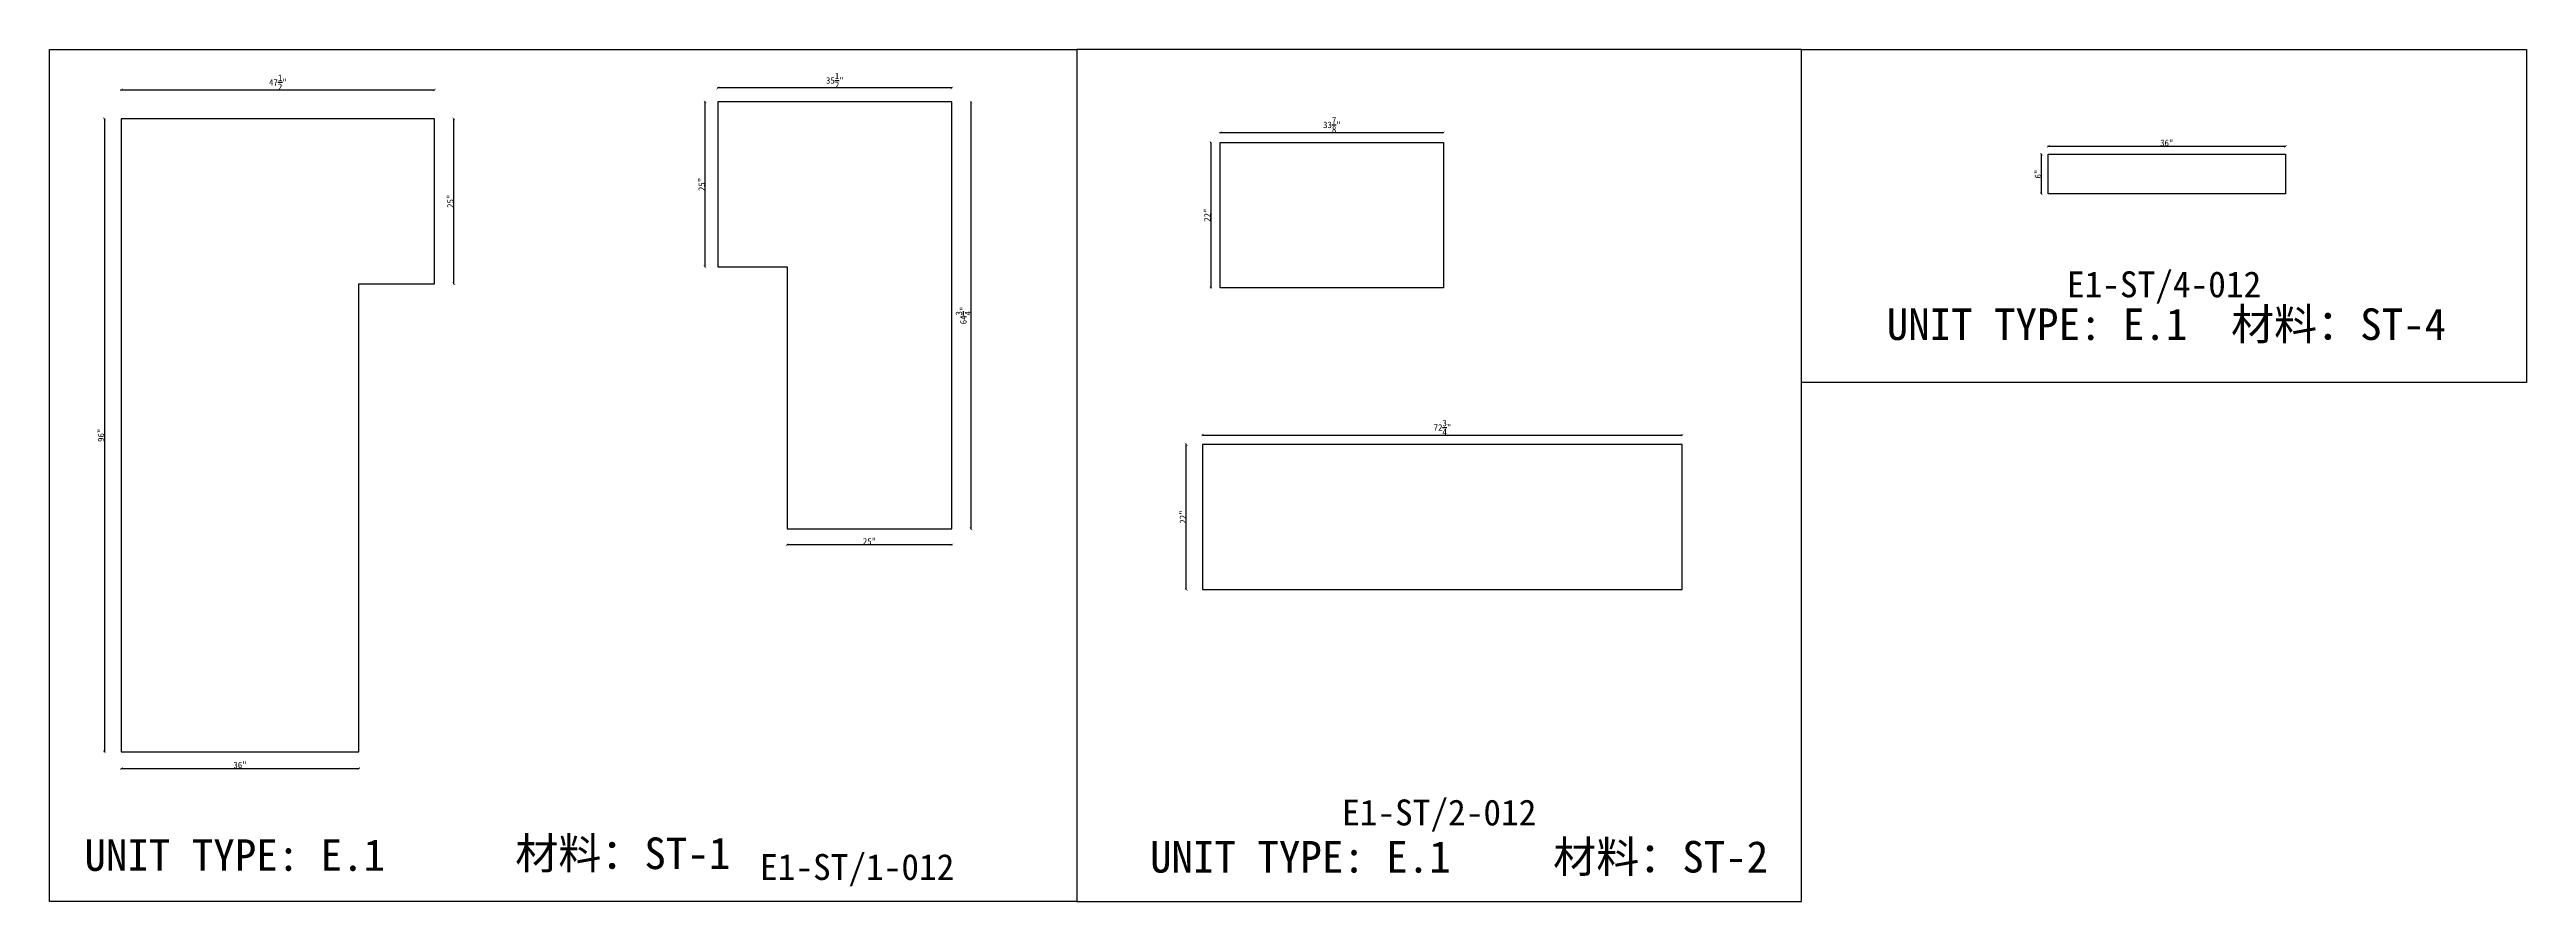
# Model space of a CAD drawing. Header units: millimetres. Extents: x -46966 to 138077, y -48408 to 2116.
# Drawn here: x 102126 to 111667, y -27741 to -24459 of the extents above; entities that cross this region are included whole.
import ezdxf
from ezdxf.enums import TextEntityAlignment as Align

# ---------------------------------------------------------------- set-up
doc = ezdxf.new("R2010")
doc.units = ezdxf.units.MM
doc.layers.add('PART_NUMBER', color=3, linetype='Continuous')
doc.styles.add('样式 1', font='')
doc.styles.get('样式 1').set_extended_font_data('NSimSun')
doc.dimstyles.new('副本 ISO-25', dxfattribs={"dimtxt": 25, "dimasz": 10, "dimexe": 1.5, "dimexo": 0.5, "dimtad": 1, "dimlfac": 0.03937, "dimlunit": 5, "dimtxsty": '样式 1', "dimblk": 'ARCHTICK', "dimcen": 2.5, "dimclrd": 256, "dimclrt": 1, "dimazin": 3, "dimtfac": 1, "dimtmove": 0, "dimatfit": 3, "dimfxlon": 1})

msp = doc.modelspace()

# ---------------------------------------------------------------- texts
at = {"style": '样式 1'}
for s, p in [('UNIT TYPE: E.1', (109202.355, -25577.48)), ('材料：ST-4', (110528.636, -25577.48)), ('材料：ST-1', (103919.716, -27615.853)), ('UNIT TYPE: E.1', (102260.429, -27622.509)), ('UNIT TYPE: E.1', (106364.839, -27629.286)), ('材料：ST-2', (107917.564, -27629.286))]:
    msp.add_text(s, height=121.5865, dxfattribs=at).set_placement(p)
at = {"layer": 'PART_NUMBER', "color": 3, "style": '样式 1'}
for s, p in [('E1-ST/4-012', (110270.737, -25363.154)), ('E1-ST/2-012', (107478.863, -27397.812)), ('E1-ST/1-012', (105236.981, -27607.812))]:
    msp.add_text(s, height=100, dxfattribs=at).set_placement(p, align=Align.MIDDLE_CENTER)

# ---------------------------------------------------------------- blocks, each defined once
blk = doc.blocks.new('_ArchTick')
at = {"color": 0, "linetype": 'ByBlock', "const_width": 0.15}
blk.add_lwpolyline([(-0.5, -0.5), (0.5, 0.5)], dxfattribs=at)
blk = doc.blocks.new('*D1744')
at = {"color": 0, "lineweight": -2, "transparency": 16777216}
for p, q in [((104700, -24607.7), (104700, -24605.2)), ((105601.7, -24607.7), (105601.7, -24605.2))]:
    blk.add_line(p, q, dxfattribs=at)
at = {"lineweight": -2, "transparency": 16777216}
blk.add_line((105601.7, -24606.7), (104700, -24606.7), dxfattribs=at)
at = {"layer": 'Defpoints', "color": 0, "transparency": 16777216}
for p in [(104700, -24606.7), (104700, -24660.7), (105601.7, -24660.7)]:
    blk.add_point(p, dxfattribs=at)
at = {"lineweight": -2, "transparency": 16777216, "xscale": 10, "yscale": 10, "zscale": 10, "rotation": 180}
blk.add_blockref('_ArchTick', (104700, -24606.7), dxfattribs=at)
at = {"lineweight": -2, "transparency": 16777216, "xscale": 10, "yscale": 10, "zscale": 10}
blk.add_blockref('_ArchTick', (105601.7, -24606.7), dxfattribs=at)
at = {"color": 1, "transparency": 16777216, "insert": (105150.8, -24577.7), "char_height": 25, "attachment_point": 5, "style": '样式 1'}
blk.add_mtext('\\A1;35{\\H1x;\\S1/2;}"', dxfattribs=at)
blk = doc.blocks.new('*D1745')
at = {"color": 0, "lineweight": -2, "transparency": 16777216}
for p, q in [((105674.1, -24660.7), (105676.6, -24660.7)), ((105674.1, -26305.3), (105676.6, -26305.3))]:
    blk.add_line(p, q, dxfattribs=at)
at = {"lineweight": -2, "transparency": 16777216}
blk.add_line((105675.1, -24660.7), (105675.1, -26305.3), dxfattribs=at)
at = {"layer": 'Defpoints', "color": 0, "transparency": 16777216}
for p in [(105601.7, -24660.7), (105601.7, -26305.3), (105675.1, -26305.3)]:
    blk.add_point(p, dxfattribs=at)
at = {"lineweight": -2, "transparency": 16777216, "xscale": 10, "yscale": 10, "zscale": 10}
for p, rotation in [((105675.1, -24660.7), 90), ((105675.1, -26305.3), 270)]:
    blk.add_blockref('_ArchTick', p, dxfattribs=dict(at, rotation=rotation))
at = {"color": 1, "transparency": 16777216, "insert": (105646, -25483), "char_height": 25, "attachment_point": 5, "rotation": 90, "style": '样式 1'}
blk.add_mtext('\\A1;64{\\H1x;\\S3/4;}"', dxfattribs=at)
blk = doc.blocks.new('*D1746')
at = {"color": 0, "lineweight": -2, "transparency": 16777216}
for p, q in [((104966.7, -26365.6), (104966.7, -26368.1)), ((105601.7, -26365.6), (105601.7, -26368.1))]:
    blk.add_line(p, q, dxfattribs=at)
at = {"lineweight": -2, "transparency": 16777216}
blk.add_line((105601.7, -26366.6), (104966.7, -26366.6), dxfattribs=at)
at = {"layer": 'Defpoints', "color": 0, "transparency": 16777216}
for p in [(104966.7, -26305.3), (105601.7, -26305.3), (104966.7, -26366.6)]:
    blk.add_point(p, dxfattribs=at)
at = {"lineweight": -2, "transparency": 16777216, "xscale": 10, "yscale": 10, "zscale": 10, "rotation": 180}
blk.add_blockref('_ArchTick', (104966.7, -26366.6), dxfattribs=at)
at = {"lineweight": -2, "transparency": 16777216, "xscale": 10, "yscale": 10, "zscale": 10}
blk.add_blockref('_ArchTick', (105601.7, -26366.6), dxfattribs=at)
at = {"color": 1, "transparency": 16777216, "insert": (105284.2, -26353.4), "char_height": 25, "attachment_point": 5, "style": '样式 1'}
blk.add_mtext('\\A1;25"', dxfattribs=at)
blk = doc.blocks.new('*D1747')
at = {"color": 0, "lineweight": -2, "transparency": 16777216}
for p, q in [((104651.9, -24660.7), (104649.4, -24660.7)), ((104651.9, -25295.7), (104649.4, -25295.7))]:
    blk.add_line(p, q, dxfattribs=at)
at = {"lineweight": -2, "transparency": 16777216}
blk.add_line((104650.9, -25295.7), (104650.9, -24660.7), dxfattribs=at)
at = {"layer": 'Defpoints', "color": 0, "transparency": 16777216}
for p in [(104650.9, -24660.7), (104700, -24660.7), (104700, -25295.7)]:
    blk.add_point(p, dxfattribs=at)
at = {"lineweight": -2, "transparency": 16777216, "xscale": 10, "yscale": 10, "zscale": 10}
for p, rotation in [((104650.9, -24660.7), 90), ((104650.9, -25295.7), 270)]:
    blk.add_blockref('_ArchTick', p, dxfattribs=dict(at, rotation=rotation))
at = {"color": 1, "transparency": 16777216, "insert": (104637.8, -24978.2), "char_height": 25, "attachment_point": 5, "rotation": 90, "style": '样式 1'}
blk.add_mtext('\\A1;25"', dxfattribs=at)
blk = doc.blocks.new('*D1748')
at = {"color": 0, "lineweight": -2, "transparency": 16777216}
for p, q in [((102402.5, -24614.9), (102402.5, -24612.4)), ((103609, -24614.9), (103609, -24612.4))]:
    blk.add_line(p, q, dxfattribs=at)
at = {"lineweight": -2, "transparency": 16777216}
blk.add_line((102402.5, -24613.9), (103609, -24613.9), dxfattribs=at)
at = {"layer": 'Defpoints', "color": 0, "transparency": 16777216}
for p in [(103609, -24613.9), (102402.5, -24725.6), (103609, -24725.6)]:
    blk.add_point(p, dxfattribs=at)
at = {"lineweight": -2, "transparency": 16777216, "xscale": 10, "yscale": 10, "zscale": 10, "rotation": 180}
blk.add_blockref('_ArchTick', (102402.5, -24613.9), dxfattribs=at)
at = {"lineweight": -2, "transparency": 16777216, "xscale": 10, "yscale": 10, "zscale": 10}
blk.add_blockref('_ArchTick', (103609, -24613.9), dxfattribs=at)
at = {"color": 1, "transparency": 16777216, "insert": (103005.7, -24584.9), "char_height": 25, "attachment_point": 5, "style": '样式 1'}
blk.add_mtext('\\A1;47{\\H1x;\\S1/2;}"', dxfattribs=at)
blk = doc.blocks.new('*D1749')
at = {"color": 0, "lineweight": -2, "transparency": 16777216}
for p, q in [((102338.2, -24725.6), (102335.7, -24725.6)), ((102338.2, -27164), (102335.7, -27164))]:
    blk.add_line(p, q, dxfattribs=at)
at = {"lineweight": -2, "transparency": 16777216}
blk.add_line((102337.2, -24725.6), (102337.2, -27164), dxfattribs=at)
at = {"layer": 'Defpoints', "color": 0, "transparency": 16777216}
for p in [(102402.5, -24725.6), (102337.2, -27164), (102402.5, -27164)]:
    blk.add_point(p, dxfattribs=at)
at = {"lineweight": -2, "transparency": 16777216, "xscale": 10, "yscale": 10, "zscale": 10}
for p, rotation in [((102337.2, -24725.6), 90), ((102337.2, -27164), 270)]:
    blk.add_blockref('_ArchTick', p, dxfattribs=dict(at, rotation=rotation))
at = {"color": 1, "transparency": 16777216, "insert": (102324.1, -25944.8), "char_height": 25, "attachment_point": 5, "rotation": 90, "style": '样式 1'}
blk.add_mtext('\\A1;96"', dxfattribs=at)
blk = doc.blocks.new('*D1750')
at = {"color": 0, "lineweight": -2, "transparency": 16777216}
for p, q in [((102402.5, -27227.2), (102402.5, -27229.7)), ((103316.9, -27227.2), (103316.9, -27229.7))]:
    blk.add_line(p, q, dxfattribs=at)
at = {"lineweight": -2, "transparency": 16777216}
blk.add_line((102402.5, -27228.2), (103316.9, -27228.2), dxfattribs=at)
at = {"layer": 'Defpoints', "color": 0, "transparency": 16777216}
for p in [(102402.5, -27164), (103316.9, -27164), (103316.9, -27228.2)]:
    blk.add_point(p, dxfattribs=at)
at = {"lineweight": -2, "transparency": 16777216, "xscale": 10, "yscale": 10, "zscale": 10, "rotation": 180}
blk.add_blockref('_ArchTick', (102402.5, -27228.2), dxfattribs=at)
at = {"lineweight": -2, "transparency": 16777216, "xscale": 10, "yscale": 10, "zscale": 10}
blk.add_blockref('_ArchTick', (103316.9, -27228.2), dxfattribs=at)
at = {"color": 1, "transparency": 16777216, "insert": (102859.7, -27215.1), "char_height": 25, "attachment_point": 5, "style": '样式 1'}
blk.add_mtext('\\A1;36"', dxfattribs=at)
blk = doc.blocks.new('*D1751')
at = {"color": 0, "lineweight": -2, "transparency": 16777216}
for p, q in [((103682, -24725.6), (103684.5, -24725.6)), ((103682, -25360.6), (103684.5, -25360.6))]:
    blk.add_line(p, q, dxfattribs=at)
at = {"lineweight": -2, "transparency": 16777216}
blk.add_line((103683, -25360.6), (103683, -24725.6), dxfattribs=at)
at = {"layer": 'Defpoints', "color": 0, "transparency": 16777216}
for p in [(103609, -24725.6), (103683, -24725.6), (103609, -25360.6)]:
    blk.add_point(p, dxfattribs=at)
at = {"lineweight": -2, "transparency": 16777216, "xscale": 10, "yscale": 10, "zscale": 10}
for p, rotation in [((103683, -24725.6), 90), ((103683, -25360.6), 270)]:
    blk.add_blockref('_ArchTick', p, dxfattribs=dict(at, rotation=rotation))
at = {"color": 1, "transparency": 16777216, "insert": (103669.8, -25043.1), "char_height": 25, "attachment_point": 5, "rotation": 90, "style": '样式 1'}
blk.add_mtext('\\A1;25"', dxfattribs=at)
blk = doc.blocks.new('*D1752')
at = {"color": 0, "lineweight": -2, "transparency": 16777216}
for p, q in [((106635.2, -24778.9), (106635.2, -24776.4)), ((107495.6, -24778.9), (107495.6, -24776.4))]:
    blk.add_line(p, q, dxfattribs=at)
at = {"lineweight": -2, "transparency": 16777216}
blk.add_line((106635.2, -24777.9), (107495.6, -24777.9), dxfattribs=at)
at = {"layer": 'Defpoints', "color": 0, "transparency": 16777216}
for p in [(107495.6, -24777.9), (106635.2, -24817.3), (107495.6, -24817.3)]:
    blk.add_point(p, dxfattribs=at)
at = {"lineweight": -2, "transparency": 16777216, "xscale": 10, "yscale": 10, "zscale": 10, "rotation": 180}
blk.add_blockref('_ArchTick', (106635.2, -24777.9), dxfattribs=at)
at = {"lineweight": -2, "transparency": 16777216, "xscale": 10, "yscale": 10, "zscale": 10}
blk.add_blockref('_ArchTick', (107495.6, -24777.9), dxfattribs=at)
at = {"color": 1, "transparency": 16777216, "insert": (107065.4, -24748.8), "char_height": 25, "attachment_point": 5, "style": '样式 1'}
blk.add_mtext('\\A1;33{\\H1x;\\S7/8;}"', dxfattribs=at)
blk = doc.blocks.new('*D1753')
at = {"color": 0, "lineweight": -2, "transparency": 16777216}
for p, q in [((106599.5, -24817.3), (106597, -24817.3)), ((106599.5, -25376.1), (106597, -25376.1))]:
    blk.add_line(p, q, dxfattribs=at)
at = {"lineweight": -2, "transparency": 16777216}
blk.add_line((106598.5, -24817.3), (106598.5, -25376.1), dxfattribs=at)
at = {"layer": 'Defpoints', "color": 0, "transparency": 16777216}
for p in [(106635.2, -24817.3), (106598.5, -25376.1), (106635.2, -25376.1)]:
    blk.add_point(p, dxfattribs=at)
at = {"lineweight": -2, "transparency": 16777216, "xscale": 10, "yscale": 10, "zscale": 10}
for p, rotation in [((106598.5, -24817.3), 90), ((106598.5, -25376.1), 270)]:
    blk.add_blockref('_ArchTick', p, dxfattribs=dict(at, rotation=rotation))
at = {"color": 1, "transparency": 16777216, "insert": (106585.4, -25096.7), "char_height": 25, "attachment_point": 5, "rotation": 90, "style": '样式 1'}
blk.add_mtext('\\A1;22"', dxfattribs=at)
blk = doc.blocks.new('*D1754')
at = {"color": 0, "lineweight": -2, "transparency": 16777216}
for p, q in [((106567.3, -25944.7), (106567.3, -25942.2)), ((108415.1, -25944.7), (108415.1, -25942.2))]:
    blk.add_line(p, q, dxfattribs=at)
at = {"lineweight": -2, "transparency": 16777216}
blk.add_line((106567.3, -25943.7), (108415.1, -25943.7), dxfattribs=at)
at = {"layer": 'Defpoints', "color": 0, "transparency": 16777216}
for p in [(108415.1, -25943.7), (106567.3, -25980.2), (108415.1, -25980.2)]:
    blk.add_point(p, dxfattribs=at)
at = {"lineweight": -2, "transparency": 16777216, "xscale": 10, "yscale": 10, "zscale": 10, "rotation": 180}
blk.add_blockref('_ArchTick', (106567.3, -25943.7), dxfattribs=at)
at = {"lineweight": -2, "transparency": 16777216, "xscale": 10, "yscale": 10, "zscale": 10}
blk.add_blockref('_ArchTick', (108415.1, -25943.7), dxfattribs=at)
at = {"color": 1, "transparency": 16777216, "insert": (107491.2, -25914.6), "char_height": 25, "attachment_point": 5, "style": '样式 1'}
blk.add_mtext('\\A1;72{\\H1x;\\S3/4;}"', dxfattribs=at)
blk = doc.blocks.new('*D1755')
at = {"color": 0, "lineweight": -2, "transparency": 16777216}
for p, q in [((106505.6, -25980.2), (106503.1, -25980.2)), ((106505.6, -26539), (106503.1, -26539))]:
    blk.add_line(p, q, dxfattribs=at)
at = {"lineweight": -2, "transparency": 16777216}
blk.add_line((106504.6, -26539), (106504.6, -25980.2), dxfattribs=at)
at = {"layer": 'Defpoints', "color": 0, "transparency": 16777216}
for p in [(106504.6, -25980.2), (106567.3, -25980.2), (106567.3, -26539)]:
    blk.add_point(p, dxfattribs=at)
at = {"lineweight": -2, "transparency": 16777216, "xscale": 10, "yscale": 10, "zscale": 10}
for p, rotation in [((106504.6, -25980.2), 90), ((106504.6, -26539), 270)]:
    blk.add_blockref('_ArchTick', p, dxfattribs=dict(at, rotation=rotation))
at = {"color": 1, "transparency": 16777216, "insert": (106491.5, -26259.6), "char_height": 25, "attachment_point": 5, "rotation": 90, "style": '样式 1'}
blk.add_mtext('\\A1;22"', dxfattribs=at)
blk = doc.blocks.new('*D1756')
at = {"color": 0, "lineweight": -2, "transparency": 16777216}
for p, q in [((109824, -24832.5), (109824, -24830)), ((110738.4, -24832.5), (110738.4, -24830))]:
    blk.add_line(p, q, dxfattribs=at)
at = {"lineweight": -2, "transparency": 16777216}
blk.add_line((109824, -24831.5), (110738.4, -24831.5), dxfattribs=at)
at = {"layer": 'Defpoints', "color": 0, "transparency": 16777216}
for p in [(109824, -24862.3), (110738.4, -24831.5), (110738.4, -24862.3)]:
    blk.add_point(p, dxfattribs=at)
at = {"lineweight": -2, "transparency": 16777216, "xscale": 10, "yscale": 10, "zscale": 10, "rotation": 180}
blk.add_blockref('_ArchTick', (109824, -24831.5), dxfattribs=at)
at = {"lineweight": -2, "transparency": 16777216, "xscale": 10, "yscale": 10, "zscale": 10}
blk.add_blockref('_ArchTick', (110738.4, -24831.5), dxfattribs=at)
at = {"color": 1, "transparency": 16777216, "insert": (110281.2, -24818.4), "char_height": 25, "attachment_point": 5, "style": '样式 1'}
blk.add_mtext('\\A1;36"', dxfattribs=at)
blk = doc.blocks.new('*D1757')
at = {"color": 0, "lineweight": -2, "transparency": 16777216}
for p, q in [((109799.2, -24862.3), (109796.7, -24862.3)), ((109799.2, -25014.7), (109796.7, -25014.7))]:
    blk.add_line(p, q, dxfattribs=at)
at = {"lineweight": -2, "transparency": 16777216}
blk.add_line((109798.2, -25014.7), (109798.2, -24862.3), dxfattribs=at)
at = {"layer": 'Defpoints', "color": 0, "transparency": 16777216}
for p in [(109798.2, -24862.3), (109824, -24862.3), (109824, -25014.7)]:
    blk.add_point(p, dxfattribs=at)
at = {"lineweight": -2, "transparency": 16777216, "xscale": 10, "yscale": 10, "zscale": 10}
for p, rotation in [((109798.2, -24862.3), 90), ((109798.2, -25014.7), 270)]:
    blk.add_blockref('_ArchTick', p, dxfattribs=dict(at, rotation=rotation))
at = {"color": 1, "transparency": 16777216, "insert": (109785.1, -24938.5), "char_height": 25, "attachment_point": 5, "rotation": 90, "style": '样式 1'}
blk.add_mtext('\\A1;6"', dxfattribs=at)

# ---------------------------------------------------------------- dimensions: what is measured, and where the dimension line sits
for base, p1, p2, picture, middle in [((103608.961, -24613.899), (102402.461, -24725.621), (103608.961, -24725.621), '*D1748', (103005.711, -24584.875)), ((104699.978, -24606.692), (105601.678, -24660.664), (104699.978, -24660.664), '*D1744', (105150.828, -24577.668)), ((107495.596, -24777.867), (106635.171, -24817.294), (107495.596, -24817.294), '*D1752', (107065.383, -24748.774)), ((110738.446, -24831.487), (109824.046, -24862.323), (110738.446, -24862.323), '*D1756', (110281.246, -24818.362)), ((108415.124, -25943.73), (106567.274, -25980.19), (108415.124, -25980.19), '*D1754', (107491.199, -25914.637)), ((104966.678, -26366.57), (105601.678, -26305.314), (104966.678, -26305.314), '*D1746', (105284.178, -26353.445)), ((103316.861, -27228.213), (102402.461, -27164.021), (103316.861, -27164.021), '*D1750', (102859.661, -27215.088))]:
    dim = msp.add_linear_dim(base=base, p1=p1, p2=p2, dimstyle='副本 ISO-25')
    dim.commit()
    dim.dimension.update_dxf_attribs({"geometry": picture, "text_midpoint": middle})
for base, p1, p2, picture, middle in [((104650.933, -24660.664), (104699.978, -25295.664), (104699.978, -24660.664), '*D1747', (104637.808, -24978.164)), ((105675.118, -26305.314), (105601.678, -24660.664), (105601.678, -26305.314), '*D1745', (105646.025, -25482.989)), ((102337.229, -27164.021), (102402.461, -24725.621), (102402.461, -27164.021), '*D1749', (102324.104, -25944.821)), ((103682.965, -24725.621), (103608.961, -25360.621), (103608.961, -24725.621), '*D1751', (103669.84, -25043.121)), ((106598.525, -25376.094), (106635.171, -24817.294), (106635.171, -25376.094), '*D1753', (106585.4, -25096.694)), ((109798.212, -24862.323), (109824.046, -25014.723), (109824.046, -24862.323), '*D1757', (109785.087, -24938.523)), ((106504.603, -25980.19), (106567.274, -26538.99), (106567.274, -25980.19), '*D1755', (106491.478, -26259.59))]:
    dim = msp.add_linear_dim(base=base, p1=p1, p2=p2, angle=90, dimstyle='副本 ISO-25')
    dim.commit()
    dim.dimension.update_dxf_attribs({"geometry": picture, "text_midpoint": middle})

# ---------------------------------------------------------------- linework, layer by layer
at = {"color": 1}
for points in [[(102125.971, -24458.587), (106082.853, -24458.587), (106082.853, -27740.643), (102125.971, -27740.643)], [(106082.853, -27740.643), (108874.727, -27740.643), (108874.727, -24458.587), (106082.853, -24458.587)], [(108874.727, -24458.587), (111666.602, -24458.587), (111666.602, -25740.984), (108874.727, -25740.984)]]:
    msp.add_lwpolyline(points, close=True, dxfattribs=at)
for points in [[(105601.678, -24660.664), (104699.978, -24660.664), (104699.978, -25295.664), (104966.678, -25295.664), (104966.678, -26305.314), (105601.678, -26305.314)], [(103316.861, -25360.621), (103608.961, -25360.621), (103608.961, -24725.621), (102402.461, -24725.621), (102402.461, -27164.021), (103316.861, -27164.021)], [(106635.171, -24817.294), (107495.596, -24817.294), (107495.596, -25376.094), (106635.171, -25376.094)], [(109824.046, -24862.323), (110738.446, -24862.323), (110738.446, -25014.723), (109824.046, -25014.723)], [(108415.124, -25980.19), (106567.274, -25980.19), (106567.274, -26538.99), (108415.124, -26538.99)]]:
    msp.add_lwpolyline(points, close=True)

msp.set_redraw_order([(e.dxf.handle, doc.entitydb.next_handle()) for e in msp.query("TEXT MTEXT ATTDEF DIMENSION ARC_DIMENSION")])  # texts and dimensions are drawn at this point

doc.saveas('drawing.dxf')
